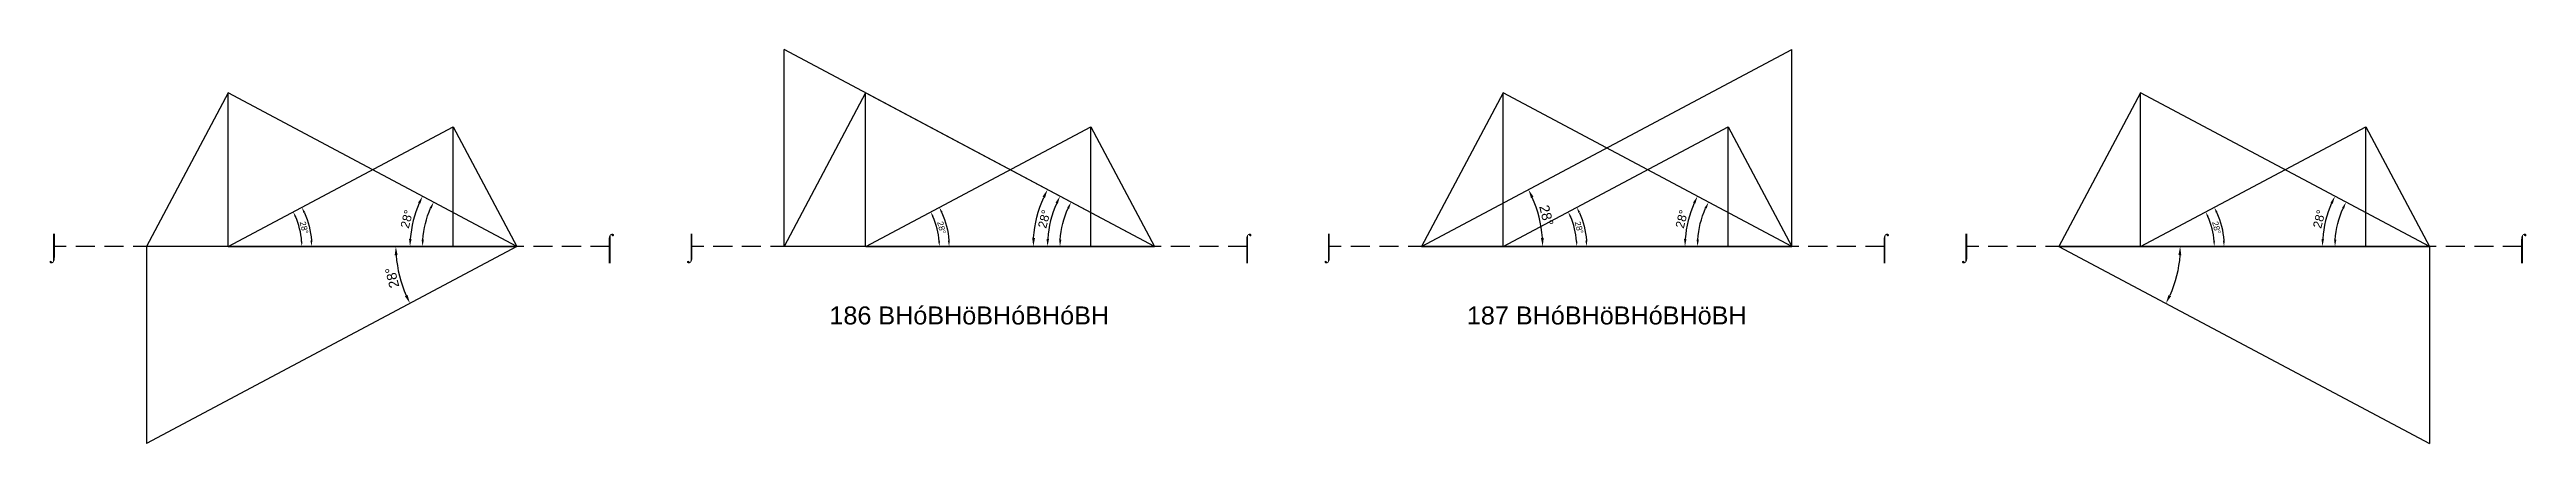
# Model space of a CAD drawing. Header units: millimetres. Extents: x 109495 to 889476, y -4752178 to 24518.
# Drawn here: x 288891 to 453912, y -2672277 to -2646032 of the extents above; entities that cross this region are included whole.
import ezdxf
from ezdxf.enums import TextEntityAlignment as Align

# ---------------------------------------------------------------- set-up
doc = ezdxf.new("R2010")
doc.units = ezdxf.units.MM
doc.header["$PDMODE"] = 35
doc.linetypes.add('DASHED', pattern=[19.05, 12.7, -6.35])
for name, color, linetype in [('BASE', 170, 'Continuous'), ('HYPOTENUSE', 20, 'Continuous'), ('PERPENDICULAR', 90, 'Continuous')]:
    doc.layers.add(name, color=color, linetype=linetype)
doc.styles.add('Arial', font='arial.ttf')
doc.dimstyles.new('ISO-25', dxfattribs={"dimtxt": 250, "dimasz": 100, "dimexe": 1.25, "dimexo": 0.625, "dimgap": 100, "dimtad": 1, "dimdec": 0, "dimtxsty": 'Arial', "dimcen": 2.5, "dimadec": 0, "dimazin": 0, "dimtfac": 1, "dimtdec": 0, "dimtmove": 0, "dimatfit": 3, "dimfxl": 1, "dimarcsym": 0})

msp = doc.modelspace()

# ---------------------------------------------------------------- texts
at = {"linetype": 'DASHED', "ltscale": 100, "style": 'Arial'}
for s, p in [('⌡', (289183, -2659155)), ('⌠', (326204, -2659155)), ('⌡', (331655, -2659155)), ('⌠', (368675, -2659155)), ('⌡', (374126, -2659155)), ('⌠', (411147, -2659155)), ('⌡', (416598, -2659155)), ('⌠', (453618, -2659155)), ('186 BHóBHöBHóBHóBH', (350165, -2663748)), ('187 BHóBHöBHóBHöBH', (392637, -2663748))]:
    msp.add_text(s, height=1200, dxfattribs=at).set_placement(p, align=Align.MIDDLE_CENTER)

# ---------------------------------------------------------------- blocks, each defined once
blk = doc.blocks.new('*D2')
at = {"color": 0, "lineweight": -2, "ltscale": 100, "transparency": 16777216}
blk.add_arc((0, 0), 4906, 4.08845, 23.91155, dxfattribs=at)
at = {"color": 0, "ltscale": 100, "transparency": 16777216}
for points in [[(4432, 1963), (4537, 2014), (4332, 2303)], [(4952, 352), (4835, 348), (4906, 0)]]:
    blk.add_solid(points, dxfattribs=at)
at = {"layer": 'Defpoints', "color": 0, "ltscale": 100, "transparency": 16777216}
for p in [(15000, 7976), (0, 0), (0, 0), (4841, 796), (15000, 0)]:
    blk.add_point(p, dxfattribs=at)
at = {"color": 0, "ltscale": 100, "transparency": 16777216, "insert": (5055, 1260), "char_height": 400, "attachment_point": 5, "rotation": 284, "style": 'Arial'}
blk.add_mtext('28°', dxfattribs=at)
blk = doc.blocks.new('GTN')
at = {"layer": 'BASE'}
blk.add_line((0, 0), (15000, 0), dxfattribs=at)
at = {"layer": 'HYPOTENUSE'}
blk.add_line((0, 0), (15000, 7975.6), dxfattribs=at)
at = {"layer": 'PERPENDICULAR'}
blk.add_line((15000, 0), (15000, 7975.6), dxfattribs=at)
at = {"color": 4, "ltscale": 100}
dim = blk.add_angular_dim_2l(base=(4841, 795.6), line1=((0, 0), (15000, 0)), line2=((0, 0), (15000, 7975.6)), dimstyle='ISO-25', override={"dimtxt": 400, "dimasz": 350, "dimgap": 100}, dxfattribs=at)
dim.commit()
dim.dimension.update_dxf_attribs({"geometry": '*D2', "text_midpoint": (5055.4, 1260.5)})

# ---------------------------------------------------------------- linework, layer by layer
at = {"linetype": 'DASHED', "ltscale": 100}
for p, q in [((326204, -2659155), (289183, -2659155)), ((368675, -2659155), (331655, -2659155)), ((411147, -2659155), (374126, -2659155)), ((453618, -2659155), (416598, -2659155))]:
    msp.add_line(p, q, dxfattribs=at)

# ---------------------------------------------------------------- block references
for p, xscale, yscale, zscale in [((362505, -2659155), -1.645357565266573, 1.645357565266573, 1.645357565266573), ((380296, -2659155), 1.645357565266573, 1.645357565266573, 1.645357565266573), ((320034, -2659155), -1.282714919717773, 1.282714919717773, 1.282714919717773), ((362505, -2659155), -1.282714919717773, 1.282714919717773, 1.282714919717773), ((404977, -2659155), -1.282714919717773, 1.282714919717773, 1.282714919717773), ((447448, -2659155), -1.282714919717773, 1.282714919717773, 1.282714919717773)]:
    msp.add_blockref('GTN', p, dxfattribs=dict(at, xscale=xscale, yscale=yscale, zscale=zscale))
for p, xscale, yscale, zscale, rotation in [((320034, -2659155), 1.452764501644345, 1.452764501644345, 1.452764501644345, 151.9999999999999), ((362505, -2659155), 1.452764501644345, 1.452764501644345, 1.452764501644345, 151.9999999999999), ((404977, -2659155), 1.452764501644345, 1.452764501644345, 1.452764501644345, 151.9999999999999), ((447448, -2659155), 1.452764501644345, 1.452764501644345, 1.452764501644345, 151.9999999999999), ((300793, -2659155), -1.132570050689037, 1.132570050689037, 1.132570050689037, 208), ((343265, -2659155), -1.132570050689037, 1.132570050689037, 1.132570050689037, 208), ((385736, -2659155), -1.132570050689037, 1.132570050689037, 1.132570050689037, 208), ((428207, -2659155), -1.132570050689037, 1.132570050689037, 1.132570050689037, 208), ((320034, -2659155), 1.645357565266573, 1.645357565266573, 1.645357565266573, 180), ((422768, -2659155), -1.645357565266573, 1.645357565266573, 1.645357565266573, 180)]:
    msp.add_blockref('GTN', p, dxfattribs=dict(at, xscale=xscale, yscale=yscale, zscale=zscale, rotation=rotation))
at = {"linetype": 'DASHED'}
for p in [(300793, -2659155), (343265, -2659155), (385736, -2659155), (428207, -2659155)]:
    msp.add_blockref('GTN', p, dxfattribs=at)

msp.set_redraw_order([(e.dxf.handle, doc.entitydb.next_handle()) for e in msp.query("TEXT MTEXT ATTDEF DIMENSION ARC_DIMENSION")])  # texts and dimensions are drawn at this point

doc.saveas('drawing.dxf')
